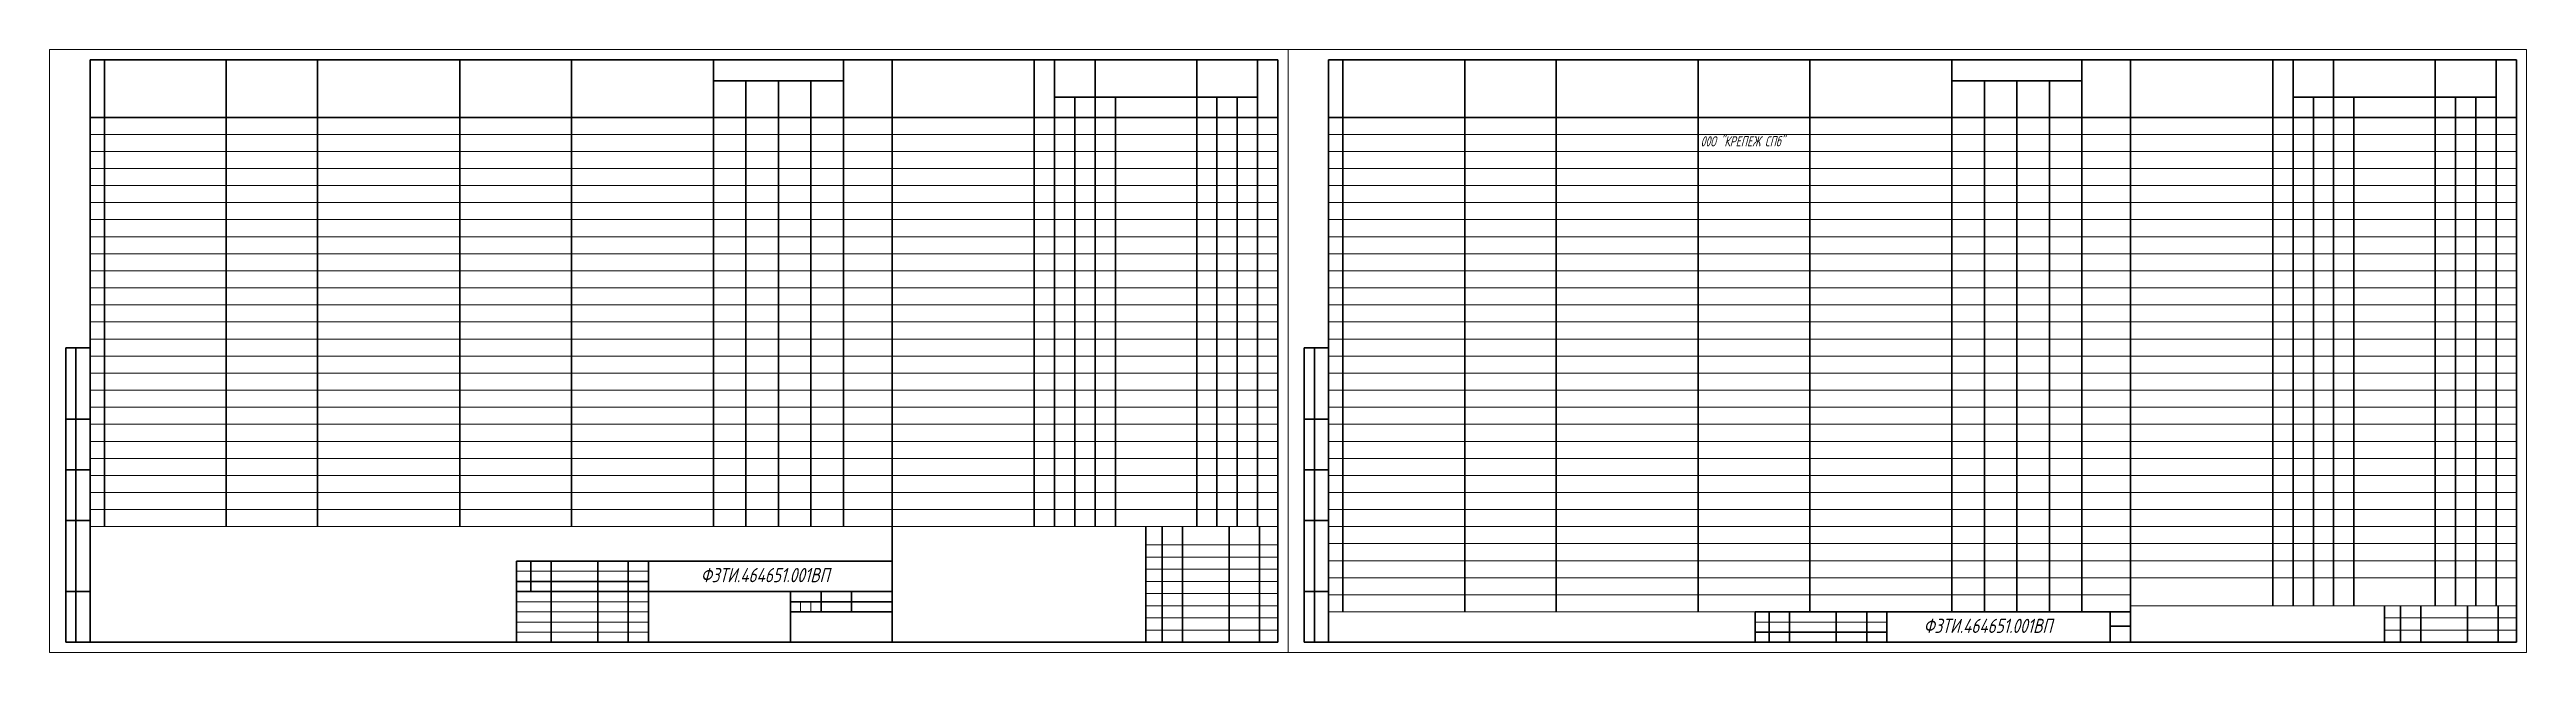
# Model space of a CAD drawing. Header units: millimetres. Extents: x 0 to 1220, y 0 to 297.
import ezdxf

# ---------------------------------------------------------------- set-up
doc = ezdxf.new("R2010")
doc.units = ezdxf.units.MM
doc.linetypes.add('K5LT_BASIC', pattern=[0])
doc.linetypes.add('K5LT_THIN', pattern=[0])
doc.layers.add('Содержание', color=7, linetype='Continuous')
doc.styles.add('KTEXTSTYLE', font='GOST_AU.SHX', dxfattribs={"width": 0.96, "height": 5})

msp = doc.modelspace()

# ---------------------------------------------------------------- linework, layer by layer
at = {"color": 7, "linetype": 'K5LT_THIN', "lineweight": 18}
for p, q in [((0, 0), (0, 297)), ((0, 297), (610, 297)), ((610, 297), (610, 0)), ((610, 0), (610, 297)), ((610, 297), (610, 0)), ((610, 0), (610, 297)), ((610, 297), (1220, 297)), ((1220, 297), (1220, 0)), ((1220, 297), (1220, 0)), ((1220, 0), (1220, 297)), ((20, 255.2), (415, 255.2)), ((20, 246.8), (415, 246.8)), ((415, 255.2), (605, 255.2)), ((415, 246.8), (605, 246.8)), ((630, 255.2), (1025, 255.2)), ((630, 246.8), (1025, 246.8)), ((1025, 255.2), (1215, 255.2)), ((1025, 246.8), (1215, 246.8)), ((20, 238.4), (415, 238.4)), ((415, 238.4), (605, 238.4)), ((630, 238.4), (1025, 238.4)), ((1025, 238.4), (1215, 238.4)), ((20, 230), (415, 230)), ((20, 221.6), (415, 221.6)), ((415, 230), (605, 230)), ((415, 221.6), (605, 221.6)), ((630, 230), (1025, 230)), ((630, 221.6), (1025, 221.6)), ((1025, 230), (1215, 230)), ((1025, 221.6), (1215, 221.6)), ((20, 213.2), (415, 213.2)), ((415, 213.2), (605, 213.2)), ((630, 213.2), (1025, 213.2)), ((1025, 213.2), (1215, 213.2)), ((20, 204.8), (415, 204.8)), ((20, 196.4), (415, 196.4)), ((415, 204.8), (605, 204.8)), ((415, 196.4), (605, 196.4)), ((630, 204.8), (1025, 204.8)), ((630, 196.4), (1025, 196.4)), ((1025, 204.8), (1215, 204.8)), ((1025, 196.4), (1215, 196.4)), ((20, 188), (415, 188)), ((415, 188), (605, 188)), ((630, 188), (1025, 188)), ((1025, 188), (1215, 188)), ((20, 179.6), (415, 179.6)), ((20, 171.2), (415, 171.2)), ((415, 179.6), (605, 179.6)), ((415, 171.2), (605, 171.2)), ((630, 179.6), (1025, 179.6)), ((630, 171.2), (1025, 171.2)), ((1025, 179.6), (1215, 179.6)), ((1025, 171.2), (1215, 171.2)), ((20, 162.8), (415, 162.8)), ((415, 162.8), (605, 162.8)), ((630, 162.8), (1025, 162.8)), ((1025, 162.8), (1215, 162.8)), ((20, 154.4), (415, 154.4)), ((415, 154.4), (605, 154.4)), ((630, 154.4), (1025, 154.4)), ((1025, 154.4), (1215, 154.4)), ((20, 146), (415, 146)), ((20, 137.6), (415, 137.6)), ((415, 146), (605, 146)), ((415, 137.6), (605, 137.6)), ((630, 146), (1025, 146)), ((630, 137.6), (1025, 137.6)), ((1025, 146), (1215, 146)), ((1025, 137.6), (1215, 137.6)), ((20, 129.2), (415, 129.2)), ((415, 129.2), (605, 129.2)), ((630, 129.2), (1025, 129.2)), ((1025, 129.2), (1215, 129.2)), ((20, 120.8), (415, 120.8)), ((20, 112.4), (415, 112.4)), ((415, 120.8), (605, 120.8)), ((415, 112.4), (605, 112.4)), ((630, 120.8), (1025, 120.8)), ((630, 112.4), (1025, 112.4)), ((1025, 120.8), (1215, 120.8)), ((1025, 112.4), (1215, 112.4)), ((20, 104), (415, 104)), ((415, 104), (605, 104)), ((630, 104), (1025, 104)), ((1025, 104), (1215, 104)), ((20, 95.6), (415, 95.6)), ((20, 87.2), (415, 87.2)), ((415, 95.6), (605, 95.6)), ((415, 87.2), (605, 87.2)), ((630, 95.6), (1025, 95.6)), ((630, 87.2), (1025, 87.2)), ((1025, 95.6), (1215, 95.6)), ((1025, 87.2), (1215, 87.2)), ((20, 78.8), (415, 78.8)), ((415, 78.8), (605, 78.8)), ((630, 78.8), (1025, 78.8)), ((1025, 78.8), (1215, 78.8)), ((20, 70.4), (415, 70.4)), ((20, 62), (415, 62)), ((415, 70.4), (605, 70.4)), ((415, 62), (605, 62)), ((630, 70.4), (1025, 70.4)), ((630, 62), (1025, 62)), ((1025, 70.4), (1215, 70.4)), ((1025, 62), (1215, 62)), ((540, 53), (605, 53)), ((630, 53.6), (1025, 53.6)), ((1025, 53.6), (1215, 53.6)), ((230, 40), (295, 40)), ((540, 47), (605, 47)), ((540, 41), (605, 41)), ((630, 45.2), (1025, 45.2)), ((630, 36.8), (1025, 36.8)), ((1025, 45.2), (1215, 45.2)), ((1025, 36.8), (1215, 36.8)), ((230, 25), (247, 25)), ((247, 25), (270, 25)), ((270, 25), (285, 25)), ((285, 25), (295, 25)), ((369.9, 20), (369.9, 25)), ((375, 20), (375, 25)), ((540, 35), (605, 35)), ((540, 29), (605, 29)), ((630, 28.4), (1025, 28.4)), ((230, 20), (247, 20)), ((230, 15), (295, 15)), ((247, 20), (270, 20)), ((270, 20), (285, 20)), ((285, 20), (295, 20)), ((540, 23), (605, 23)), ((540, 17), (605, 17)), ((630, 20), (1025, 20)), ((840, 15), (905, 15)), ((1025, 23), (1215, 23)), ((1150, 17), (1215, 17)), ((230, 10), (295, 10)), ((540, 11), (605, 11)), ((1150, 11), (1215, 11)), ((610, 0), (0, 0)), ((1220, 0), (610, 0))]:
    msp.add_line(p, q, dxfattribs=at)
at = {"color": 5, "linetype": 'K5LT_BASIC', "lineweight": 60, "true_color": 0x0000ff}
for p, q in [((20, 5), (20, 292)), ((20, 292), (605, 292)), ((27, 62), (27, 292)), ((87, 62), (87, 292)), ((132, 62), (132, 292)), ((202, 62), (202, 292)), ((257, 62), (257, 292)), ((327, 62), (327, 292)), ((327, 281.6), (391, 281.6)), ((343, 62), (343, 281.6)), ((359, 62), (359, 281.6)), ((375, 62), (375, 281.6)), ((391, 62), (391, 292)), ((415, 292), (415, 5)), ((485, 292), (485, 62)), ((495, 292), (495, 62)), ((515, 292), (515, 62)), ((565, 292), (565, 62)), ((595, 292), (595, 62)), ((605, 292), (605, 5)), ((630, 5), (630, 292)), ((630, 292), (1215, 292)), ((637, 20), (637, 292)), ((697, 20), (697, 292)), ((742, 20), (742, 292)), ((812, 20), (812, 292)), ((867, 20), (867, 292)), ((937, 20), (937, 292)), ((937, 281.6), (1001, 281.6)), ((953, 20), (953, 281.6)), ((969, 20), (969, 281.6)), ((985, 20), (985, 281.6)), ((1001, 20), (1001, 292)), ((1025, 292), (1025, 5)), ((1095, 292), (1095, 23)), ((1105, 292), (1105, 23)), ((1125, 292), (1125, 23)), ((1175, 292), (1175, 23)), ((1205, 292), (1205, 23)), ((1215, 292), (1215, 5)), ((495, 273.6), (595, 273.6)), ((505, 273.6), (505, 62)), ((525, 273.6), (525, 62)), ((575, 273.6), (575, 62)), ((585, 273.6), (585, 62)), ((1105, 273.6), (1205, 273.6)), ((1115, 273.6), (1115, 23)), ((1135, 273.6), (1135, 23)), ((1185, 273.6), (1185, 23)), ((1195, 273.6), (1195, 23)), ((20, 263.6), (415, 263.6)), ((415, 263.6), (605, 263.6)), ((630, 263.6), (1025, 263.6)), ((1025, 263.6), (1215, 263.6)), ((8, 5), (8, 150)), ((20, 150), (8, 150)), ((13, 5), (13, 150)), ((618, 5), (618, 150)), ((630, 150), (618, 150)), ((623, 5), (623, 150)), ((20, 115), (8, 115)), ((630, 115), (618, 115)), ((20, 90), (8, 90)), ((630, 90), (618, 90)), ((20, 65), (8, 65)), ((540, 62), (540, 5)), ((548, 62), (548, 5)), ((558, 62), (558, 5)), ((581, 62), (581, 5)), ((596, 62), (596, 5)), ((630, 65), (618, 65)), ((230, 45), (415, 45)), ((230, 5), (230, 45)), ((237, 30), (237, 45)), ((247, 20), (247, 45)), ((270, 20), (270, 45)), ((285, 20), (285, 45)), ((295, 5), (295, 45)), ((20, 30), (8, 30)), ((230, 35), (237, 35)), ((230, 30), (237, 30)), ((237, 35), (247, 35)), ((237, 30), (247, 30)), ((247, 35), (270, 35)), ((247, 30), (270, 30)), ((270, 35), (285, 35)), ((270, 30), (285, 30)), ((285, 35), (295, 35)), ((285, 30), (295, 30)), ((295, 30), (415, 30)), ((365, 5), (365, 30)), ((365, 25), (380, 25)), ((380, 20), (380, 30)), ((380, 25), (415, 25)), ((395, 20), (395, 30)), ((630, 30), (618, 30)), ((247, 5), (247, 20)), ((270, 5), (270, 20)), ((285, 5), (285, 20)), ((365, 20), (369.9, 20)), ((369.9, 20), (375, 20)), ((375, 20), (380, 20)), ((380, 20), (395, 20)), ((395, 20), (415, 20)), ((840, 20), (1025, 20)), ((840, 5), (840, 20)), ((847, 5), (847, 20)), ((857, 5), (857, 20)), ((880, 5), (880, 20)), ((895, 5), (895, 20)), ((905, 5), (905, 20)), ((1015, 5), (1015, 20)), ((1015, 13), (1025, 13)), ((1150, 23), (1150, 5)), ((1158, 23), (1158, 5)), ((1168, 23), (1168, 5)), ((1191, 23), (1191, 5)), ((1206, 23), (1206, 5)), ((20, 5), (8, 5)), ((605, 5), (20, 5)), ((630, 5), (618, 5)), ((1215, 5), (630, 5)), ((840, 10), (847, 10)), ((847, 10), (857, 10)), ((857, 10), (880, 10)), ((880, 10), (895, 10)), ((895, 10), (905, 10))]:
    msp.add_line(p, q, dxfattribs=at)
msp.add_point((87, 263.6))

# ---------------------------------------------------------------- texts
at = {"color": 7, "char_height": 1, "attachment_point": 1, "style": 'KTEXTSTYLE'}
for s, insert in [('{\\H5x;\\Q15;\\W0.865;00О "КРЕПЕЖ СПб"}', (813.2, 254.3)), ('{\\H7x;\\Q15;\\W0.965;ФЗТИ.464651.001ВП}', (923, 16.6))]:
    msp.add_mtext(s, dxfattribs=dict(at, insert=insert))
at = {"layer": 'Содержание', "color": 7, "insert": (320.7, 41.6), "char_height": 1, "attachment_point": 1, "style": 'KTEXTSTYLE'}
msp.add_mtext('{\\H7x;\\Q15;\\W0.965;ФЗТИ.464651.001ВП}', dxfattribs=at)

doc.saveas('drawing.dxf')
